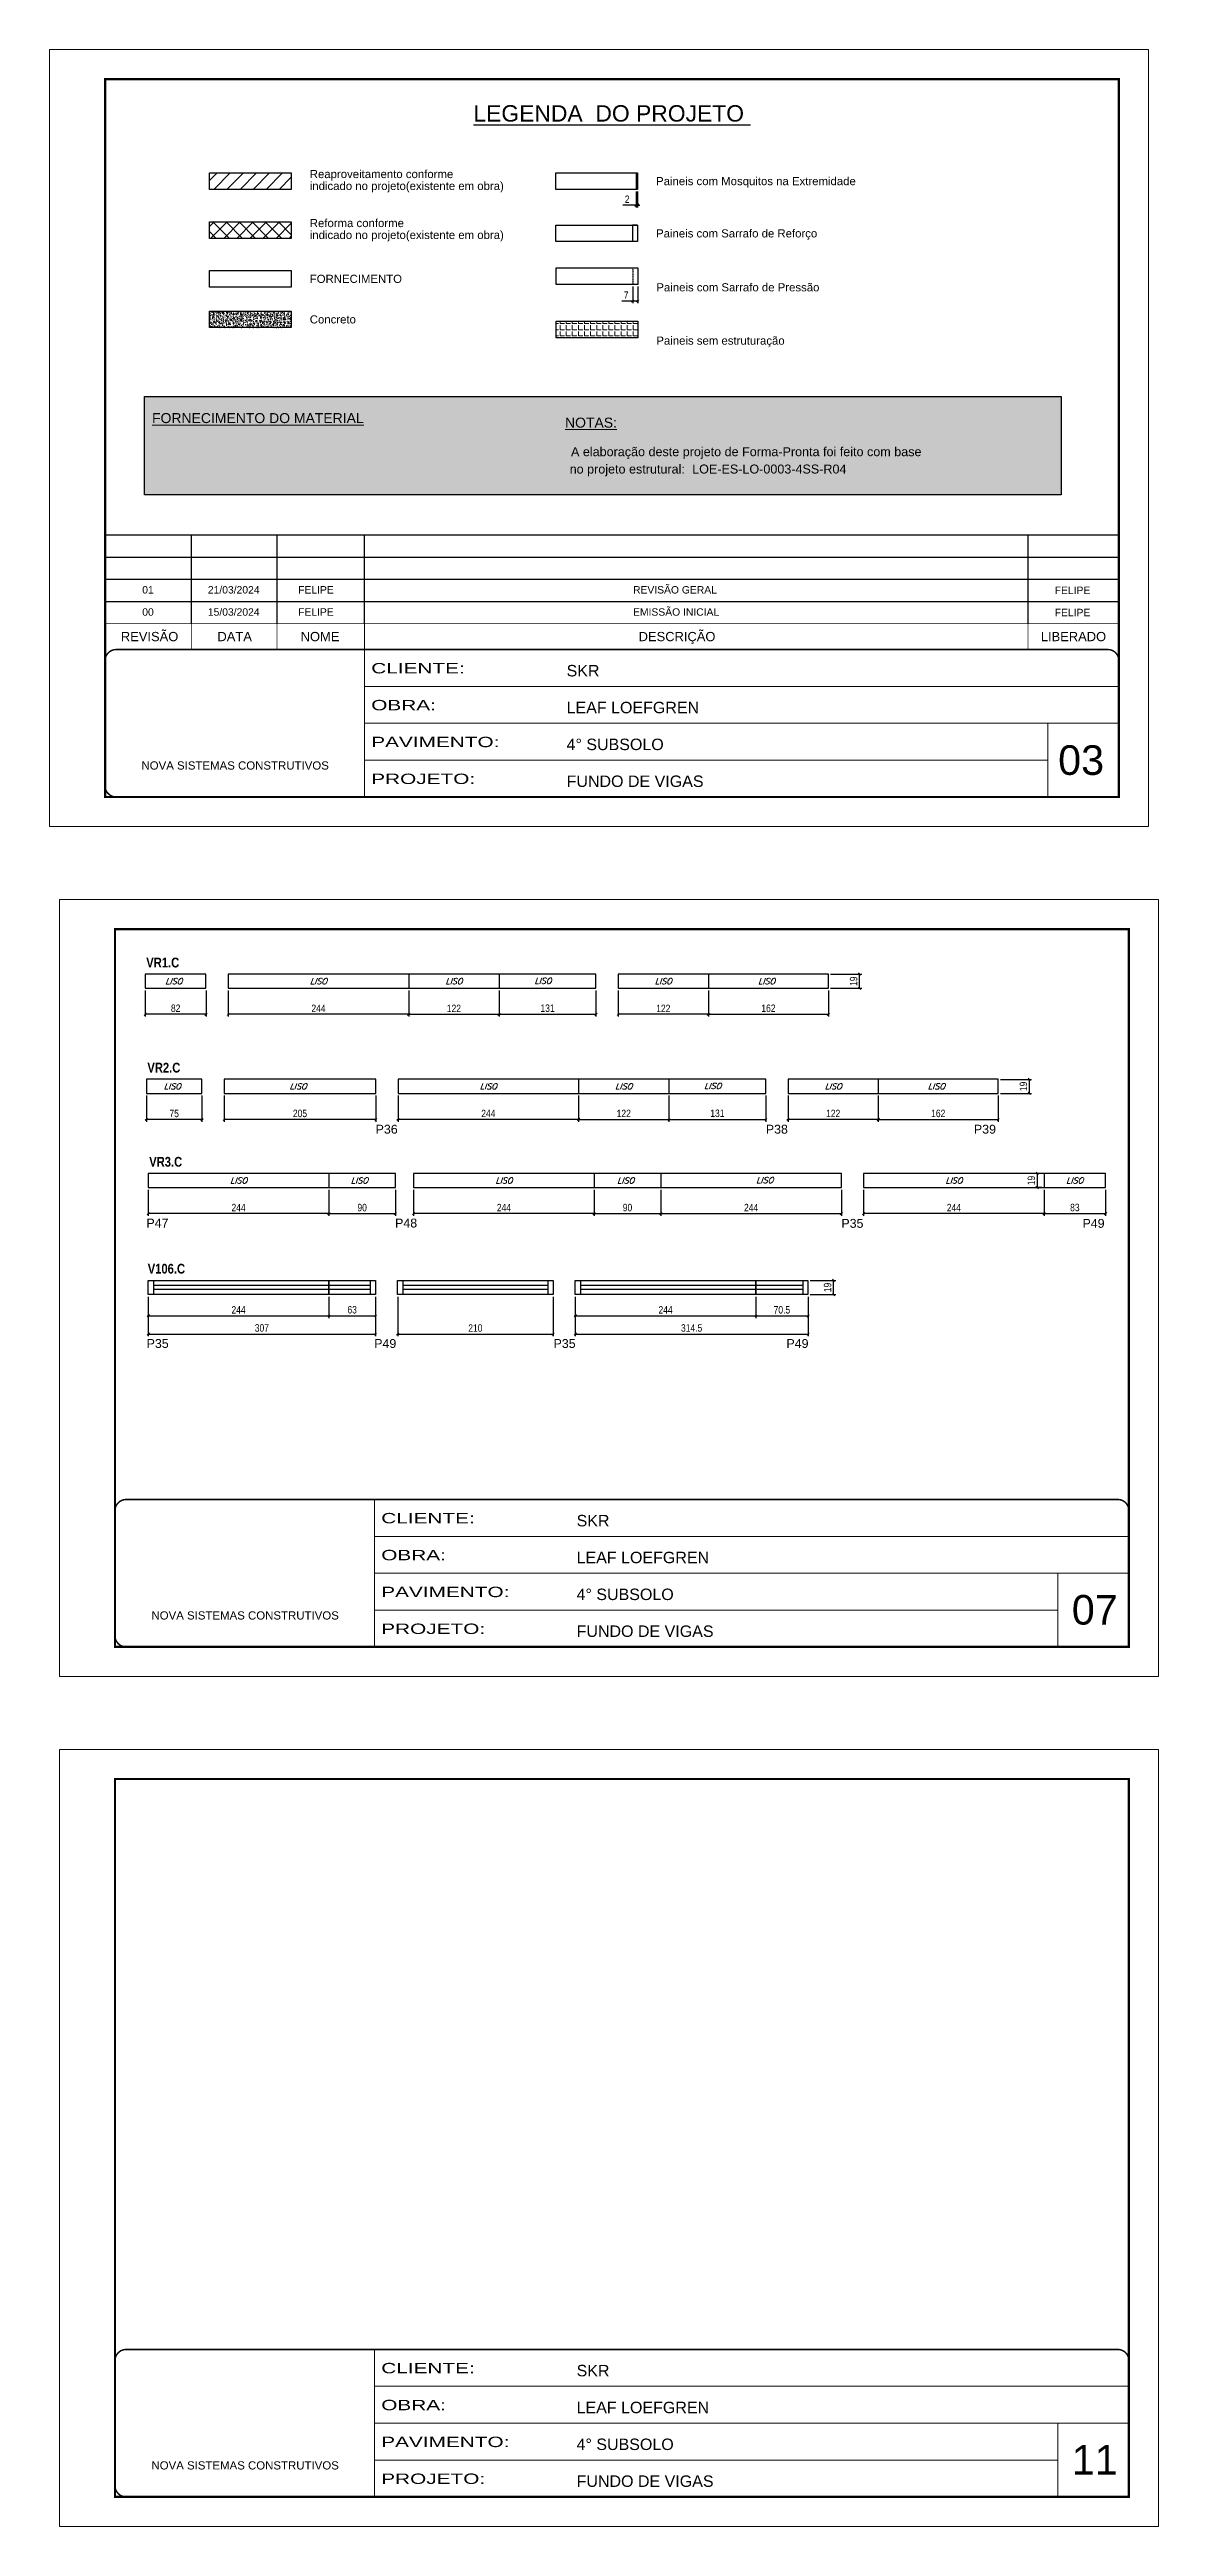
# Model space of a CAD drawing. Header units: millimetres. Extents: x 1959 to 8212, y 239 to 4735.
# Drawn here: x 5129 to 6627, y 1388 to 4735 of the extents above; entities that cross this region are included whole.
import ezdxf
from ezdxf.enums import TextEntityAlignment as Align

# ---------------------------------------------------------------- set-up
doc = ezdxf.new("R2010")
doc.units = ezdxf.units.MM
for name, pattern in [('CONTINUO', [0]), ('DASHED', [0.75, 0.5, -0.25]), ('HIDDEN', [0.375, 0.25, -0.125])]:
    doc.linetypes.add(name, pattern=pattern)
for name, color, linetype in [('5', 5, 'Continuous'), ('COTA', 241, 'Continuous'), ('NOMENCLATURA', 7, 'Continuous'), ('Painéis', 200, 'Continuous'), ('SARR_2.2x7', 40, 'Continuous'), ('texto', 7, 'Continuous')]:
    doc.layers.add(name, color=color, linetype=linetype)
for name, color, linetype, lineweight in [('CARIMBO', 255, 'Continuous', 9), ('Folhas', 255, 'Continuous', 9), ('Hachura', 251, 'Continuous', 9), ('REAPROVEITAMENTO', 251, 'Continuous', 9), ('SARRAFO DE PRESSAO', 251, 'DASHED', 9)]:
    doc.layers.add(name, color=color, linetype=linetype, lineweight=lineweight)
doc.layers.add('Demarcação 2', color=7, linetype='Continuous', lineweight=9, true_color=0xe0e0e0)
doc.styles.add('ARIAL', font='arial.ttf')
doc.styles.add('COTA TECNICA', font='techl___.ttf', dxfattribs={"height": 10})
doc.styles.add('COTA TECNICA-50', font='techl___.ttf', dxfattribs={"height": 10})
doc.styles.add('ROMANS', font='romans.shx')
doc.styles.get("Standard").update_dxf_attribs({"font": 'arial.ttf'})
doc.styles.add('TECNICA', font='techb___.ttf', dxfattribs={"height": 10})
doc.styles.add('Tecnologia', font='')
doc.styles.get('Tecnologia').set_extended_font_data('Forgotten Futurist')
doc.dimstyles.new('COTA PAINEL-50', dxfattribs={"dimtxt": 10, "dimasz": 3, "dimexe": 3, "dimexo": 3, "dimgap": 3, "dimtad": 1, "dimdec": 1, "dimzin": 12, "dimdsep": 46, "dimtxsty": 'COTA TECNICA-50', "dimblk1": 'OBLIQUE', "dimblk2": 'OBLIQUE', "dimsah": 1, "dimcen": 0.9, "dimclrd": 4, "dimclre": 4, "dimclrt": 240, "dimadec": 1, "dimazin": 3, "dimtfac": 1, "dimtdec": 1, "dimtmove": 0, "dimatfit": 3, "dimfxl": 1, "dimtolj": 1, "dimtzin": 12, "dimarcsym": 0})
doc.dimstyles.new('PAINEL', dxfattribs={"dimtxt": 10, "dimasz": 3, "dimexe": 3, "dimexo": 3, "dimgap": 3, "dimtad": 1, "dimdec": 1, "dimzin": 12, "dimdsep": 46, "dimtxsty": 'COTA TECNICA', "dimblk1": 'OBLIQUE', "dimblk2": 'OBLIQUE', "dimsah": 1, "dimcen": 0.9, "dimclrd": 4, "dimclre": 4, "dimclrt": 240, "dimadec": 1, "dimazin": 3, "dimtfac": 1, "dimtdec": 1, "dimtmove": 0, "dimatfit": 3, "dimfxl": 1, "dimtolj": 1, "dimtzin": 12, "dimarcsym": 0})

msp = doc.modelspace()

# ---------------------------------------------------------------- texts
at = {"color": 0, "linetype": 'Continuous', "ltscale": 5, "style": 'ARIAL'}
msp.add_text('%%ULEGENDA  DO PROJETO ', height=22.1184, dxfattribs=at).set_placement((5888.68, 4637.89), align=Align.CENTER)
at = {"style": 'ARIAL'}
for s, p in [('REVISÃO', (5263.95, 3941.96)), ('DESCRIÇÃO', (5976.73, 3941.96)), ('DATA', (5378.93, 3941.96)), ('NOME', (5494.28, 3941.96)), ('LIBERADO', (6512.41, 3941.96))]:
    msp.add_text(s, height=12.5, dxfattribs=at).set_placement(p, align=Align.MIDDLE_CENTER)
at = {"layer": '5', "linetype": 'Continuous'}
for s, p in [('P36', (5569.43, 3270.23)), ('P38', (6096.71, 3270.23)), ('P39', (6377.89, 3270.23)), ('P47', (5259.69, 3143.39)), ('P48', (5595.73, 3143.39)), ('P35', (6198.79, 3142.99)), ('P49', (6524.65, 3142.99)), ('P35', (5259.97, 2980.63)), ('P49', (5567.51, 2980.63)), ('P35', (5809.84, 2980.63)), ('P49', (6124.56, 2980.63))]:
    msp.add_text(s, height=12, rotation=359.99996, dxfattribs=at).set_placement(p)
at = {"layer": 'CARIMBO', "style": 'ARIAL'}
for s, p in [('indicado no projeto(existente em obra)', (5480.43, 4550.9)), ('Reaproveitamento conforme ', (5480.43, 4566.99)), ('Paineis com Mosquitos na Extremidade', (5948.41, 4557.41)), ('indicado no projeto(existente em obra)', (5480.43, 4484.67)), ('Reforma conforme ', (5480.43, 4500.76)), ('Paineis com Sarrafo de Reforço', (5948.41, 4486.81)), ('FORNECIMENTO', (5480.43, 4425.37)), ('Paineis com Sarrafo de Pressão', (5948.77, 4413.92)), ('Concreto', (5480.43, 4370.57)), ('Paineis sem estruturação', (5948.77, 4341.89))]:
    msp.add_text(s, height=11, dxfattribs=at).set_placement(p, align=Align.MIDDLE_LEFT)
at = {"layer": 'CARIMBO', "color": 5, "style": 'ARIAL'}
for s, height, p in [('%%UFORNECIMENTO DO MATERIAL', 13.5, (5267.29, 4230.43)), ('%%UNOTAS:', 13.5, (5825.36, 4224.31)), ('  A elaboração deste projeto de Forma-Pronta foi feito com base', 12.15, (5824.01, 4185.7)), ('  no projeto estrutural:', 12.15, (5822.19, 4162.22))]:
    msp.add_text(s, height=height, dxfattribs=at).set_placement(p)
at = {"layer": 'CARIMBO', "color": 1, "style": 'ARIAL'}
msp.add_text('LOE-ES-LO-0003-4SS-R04', height=12.15, dxfattribs=at).set_placement((5997.18, 4162.26))
at = {"layer": 'CARIMBO', "style": 'ARIAL'}
for s, height, p in [('01', 10, (5254.03, 4000.14)), ('21/03/2024', 10, (5342.68, 4000.14)), ('FELIPE', 10, (5464.72, 4000.14)), ('REVISÃO GERAL', 10, (5917.27, 4000.14)), ('00', 10, (5254.03, 3970.14)), ('15/03/2024', 10, (5342.68, 3970.14)), ('FELIPE', 10, (5464.72, 3970.14)), ('EMISSÃO INICIAL', 10, (5917.27, 3970.14)), ('07', 40, (6510.13, 2606.79)), ('11', 40, (6510.13, 1458.21))]:
    msp.add_text(s, height=height, dxfattribs=at).set_placement(p)
at = {"layer": 'CARIMBO', "color": 7, "style": 'ARIAL'}
msp.add_text('03', height=40, dxfattribs=at).set_placement((6491.68, 3755.02))
at = {"layer": 'CARIMBO', "style": 'ARIAL'}
for p in [(6511.12, 4004.46), (6511.12, 3974.46)]:
    msp.add_attdef('FELIPE', text='', height=10, dxfattribs=at).set_placement(p, align=Align.MIDDLE_CENTER)
at = {"layer": 'NOMENCLATURA', "style": 'TECNICA'}
for s, p in [('VR1.C', (5259.47, 3494.85)), ('VR2.C', (5260.97, 3352.82)), ('VR3.C', (5263.46, 3225.58)), ('V106.C', (5261.46, 3081.11))]:
    msp.add_text(s, height=13.2, dxfattribs=at).set_placement(p)
at = {"layer": 'texto', "color": 2, "char_height": 8, "attachment_point": 5, "style": 'ROMANS'}
for insert in [(5296.69, 3476.16), (5492.19, 3476.16), (5675.19, 3476.15), (5795.47, 3476.67), (5958.19, 3476.15), (6097.69, 3476.2), (5294.69, 3334.13), (5464.69, 3334.13), (5721.69, 3334.13), (5904.69, 3334.12), (6024.97, 3334.64), (6187.69, 3334.12), (6327.19, 3334.17), (5384.18, 3206.88), (5547.48, 3206.93), (5742.78, 3206.9), (5907.28, 3206.88), (6095.28, 3207.4), (6350.78, 3206.88), (6514.08, 3206.93)]:
    msp.add_mtext('{\\Q19;\\C256;LISO}', dxfattribs=dict(at, insert=insert))

# ---------------------------------------------------------------- blocks, each defined once
blk = doc.blocks.new('9999999999')
at = {"color": 30, "linetype": 'CONTINUO'}
for p, q in [((98564.6, 34230.2), (98564.6, 34429.4)), ((98564.6, 34379.6), (99584, 34379.6)), ((98564.6, 34329.8), (99488, 34329.8)), ((99584, 34329.8), (99488, 34329.8)), ((99488, 34329.8), (99488, 34230.2)), ((98564.6, 34280), (99488, 34280))]:
    blk.add_line(p, q, dxfattribs=at)
at = {"color": 30, "linetype": 'CONTINUO', "const_width": 2}
blk.add_lwpolyline([(99584, 34230.2), (99584, 34414.4, 0.414214), (99569, 34429.4), (98229, 34429.4, 0.414214), (98214, 34414.4), (98214, 34245.2, 0.414214), (98229, 34230.2), (99584, 34230.2)], format="xyb", dxfattribs=at)
at = {"layer": 'Folhas'}
blk.add_lwpolyline([(98139, 34190.2), (99624, 34190.2), (99624, 35240.2), (98139, 35240.2)], close=True, dxfattribs=at)
at = {"layer": 'Folhas', "color": 30, "const_width": 3}
blk.add_lwpolyline([(98214, 34230.2), (99584, 34230.2), (99584, 35200.2), (98214, 35200.2)], close=True, dxfattribs=at)
at = {"color": 7, "linetype": 'Continuous', "ltscale": 5, "style": 'ARIAL'}
for s, height, p in [('SKR', 15.48, (98837.7, 34393.1)), ('LEAF LOEFGREN', 15.483, (98837.7, 34343.3)), ('4° SUBSOLO', 15.48, (98837.7, 34293.5)), ('NOVA SISTEMAS CONSTRUTIVOS', 11.059, (98263.2, 34267.2)), ('FUNDO DE VIGAS', 15.483, (98837.7, 34243.7))]:
    blk.add_text(s, height=height, dxfattribs=at).set_placement(p)
at = {"layer": 'Folhas', "color": 7, "style": 'Tecnologia', "width": 1.5}
for s, p in [('CLIENTE:', (98573.7, 34397.2)), ('OBRA:', (98573.7, 34347.3)), ('PAVIMENTO:', (98573.7, 34297.5)), ('PROJETO:', (98573.7, 34247.7))]:
    blk.add_text(s, height=14, dxfattribs=at).set_placement(p)
blk = doc.blocks.new('_Oblique')
at = {"color": 0, "linetype": 'ByBlock', "lineweight": -2}
blk.add_line((-0.5, -0.5), (0.5, 0.5), dxfattribs=at)
blk = doc.blocks.new('*D5')
at = {"layer": 'COTA', "color": 4, "lineweight": -2, "transparency": 16777216}
for p, q in [((5921.4, 4524.9), (5903.3, 4524.9)), ((5921.4, 4543.3), (5921.4, 4521.9)), ((5923.4, 4524.9), (5921.4, 4524.9)), ((5923.4, 4543.3), (5923.4, 4521.9)), ((5923.4, 4524.9), (5926.4, 4524.9))]:
    blk.add_line(p, q, dxfattribs=at)
at = {"layer": 'Defpoints', "color": 0, "transparency": 16777216}
for p in [(5921.4, 4546.3), (5921.4, 4524.9), (5923.4, 4546.3)]:
    blk.add_point(p, dxfattribs=at)
at = {"layer": 'COTA', "color": 4, "lineweight": -2, "transparency": 16777216, "xscale": 3, "yscale": 3, "zscale": 3}
blk.add_blockref('_Oblique', (5921.4, 4524.9), dxfattribs=at)
at = {"layer": 'COTA', "color": 4, "lineweight": -2, "transparency": 16777216, "xscale": 3, "yscale": 3, "zscale": 3, "rotation": 180}
blk.add_blockref('_Oblique', (5923.4, 4524.9), dxfattribs=at)
at = {"layer": 'COTA', "color": 240, "transparency": 16777216, "insert": (5909.3, 4532.9), "char_height": 10, "attachment_point": 5, "style": 'COTA TECNICA'}
blk.add_mtext('\\A1;2', dxfattribs=at)
blk = doc.blocks.new('*D6')
at = {"layer": 'COTA', "color": 4, "lineweight": -2, "transparency": 16777216}
for p, q in [((5916.8, 4395.4), (5902, 4395.4)), ((5916.8, 4414.9), (5916.8, 4392.4)), ((5923.8, 4395.4), (5916.8, 4395.4)), ((5923.8, 4414.9), (5923.8, 4392.4))]:
    blk.add_line(p, q, dxfattribs=at)
at = {"layer": 'Defpoints', "color": 0, "transparency": 16777216}
for p in [(5916.8, 4417.9), (5916.8, 4395.4), (5923.8, 4417.9)]:
    blk.add_point(p, dxfattribs=at)
at = {"layer": 'COTA', "color": 4, "lineweight": -2, "transparency": 16777216, "xscale": 3, "yscale": 3, "zscale": 3, "rotation": 180}
blk.add_blockref('_Oblique', (5916.8, 4395.4), dxfattribs=at)
at = {"layer": 'COTA', "color": 4, "lineweight": -2, "transparency": 16777216, "xscale": 3, "yscale": 3, "zscale": 3}
blk.add_blockref('_Oblique', (5923.8, 4395.4), dxfattribs=at)
at = {"layer": 'COTA', "color": 240, "transparency": 16777216, "insert": (5907.9, 4403.4), "char_height": 10, "attachment_point": 5, "style": 'COTA TECNICA'}
blk.add_mtext('\\A1;7', dxfattribs=at)
blk = doc.blocks.new('*D59')
at = {"layer": 'COTA', "color": 4, "lineweight": -2, "transparency": 16777216}
for p, q in [((5258.2, 3463.7), (5258.2, 3428.5)), ((5340.2, 3463.7), (5340.2, 3428.5)), ((5340.2, 3431.5), (5258.2, 3431.5))]:
    blk.add_line(p, q, dxfattribs=at)
at = {"layer": 'Defpoints', "color": 0, "transparency": 16777216}
for p in [(5258.2, 3466.7), (5340.2, 3466.7), (5258.2, 3431.5)]:
    blk.add_point(p, dxfattribs=at)
at = {"layer": 'COTA', "color": 4, "lineweight": -2, "transparency": 16777216, "xscale": 3, "yscale": 3, "zscale": 3, "rotation": 180}
blk.add_blockref('_Oblique', (5258.2, 3431.5), dxfattribs=at)
at = {"layer": 'COTA', "color": 4, "lineweight": -2, "transparency": 16777216, "xscale": 3, "yscale": 3, "zscale": 3}
blk.add_blockref('_Oblique', (5340.2, 3431.5), dxfattribs=at)
at = {"layer": 'COTA', "color": 240, "transparency": 16777216, "insert": (5299.2, 3439.6), "char_height": 10, "attachment_point": 5, "style": 'COTA TECNICA'}
blk.add_mtext('\\A1;82', dxfattribs=at)
blk = doc.blocks.new('*D57')
at = {"layer": 'COTA', "color": 4, "lineweight": -2, "transparency": 16777216}
for p, q in [((5370.2, 3463.7), (5370.2, 3428.5)), ((5614.2, 3463.7), (5614.2, 3428.5)), ((5614.2, 3431.5), (5370.2, 3431.5))]:
    blk.add_line(p, q, dxfattribs=at)
at = {"layer": 'Defpoints', "color": 0, "transparency": 16777216}
for p in [(5370.2, 3466.7), (5614.2, 3466.7), (5370.2, 3431.5)]:
    blk.add_point(p, dxfattribs=at)
at = {"layer": 'COTA', "color": 4, "lineweight": -2, "transparency": 16777216, "xscale": 3, "yscale": 3, "zscale": 3, "rotation": 180}
blk.add_blockref('_Oblique', (5370.2, 3431.5), dxfattribs=at)
at = {"layer": 'COTA', "color": 4, "lineweight": -2, "transparency": 16777216, "xscale": 3, "yscale": 3, "zscale": 3}
blk.add_blockref('_Oblique', (5614.2, 3431.5), dxfattribs=at)
at = {"layer": 'COTA', "color": 240, "transparency": 16777216, "insert": (5492.2, 3439.5), "char_height": 10, "attachment_point": 5, "style": 'COTA TECNICA'}
blk.add_mtext('\\A1;244', dxfattribs=at)
blk = doc.blocks.new('*D60')
at = {"layer": 'COTA', "color": 4, "lineweight": -2, "transparency": 16777216}
for p, q in [((5614.2, 3463.7), (5614.2, 3428.5)), ((5736.2, 3463.7), (5736.2, 3428.5)), ((5614.2, 3431.5), (5736.2, 3431.5))]:
    blk.add_line(p, q, dxfattribs=at)
at = {"layer": 'Defpoints', "color": 0, "transparency": 16777216}
for p in [(5614.2, 3466.7), (5736.2, 3466.7), (5736.2, 3431.5)]:
    blk.add_point(p, dxfattribs=at)
at = {"layer": 'COTA', "color": 4, "lineweight": -2, "transparency": 16777216, "xscale": 3, "yscale": 3, "zscale": 3, "rotation": 180}
blk.add_blockref('_Oblique', (5614.2, 3431.5), dxfattribs=at)
at = {"layer": 'COTA', "color": 4, "lineweight": -2, "transparency": 16777216, "xscale": 3, "yscale": 3, "zscale": 3}
blk.add_blockref('_Oblique', (5736.2, 3431.5), dxfattribs=at)
at = {"layer": 'COTA', "color": 240, "transparency": 16777216, "insert": (5675.2, 3439.5), "char_height": 10, "attachment_point": 5, "style": 'COTA TECNICA'}
blk.add_mtext('\\A1;122', dxfattribs=at)
blk = doc.blocks.new('*D61')
at = {"layer": 'COTA', "color": 4, "lineweight": -2, "transparency": 16777216}
for p, q in [((5736.2, 3463.7), (5736.2, 3428.5)), ((5867.2, 3463.7), (5867.2, 3428.5)), ((5736.2, 3431.5), (5867.2, 3431.5))]:
    blk.add_line(p, q, dxfattribs=at)
at = {"layer": 'Defpoints', "color": 0, "transparency": 16777216}
for p in [(5736.2, 3466.7), (5867.2, 3466.7), (5867.2, 3431.5)]:
    blk.add_point(p, dxfattribs=at)
at = {"layer": 'COTA', "color": 4, "lineweight": -2, "transparency": 16777216, "xscale": 3, "yscale": 3, "zscale": 3, "rotation": 180}
blk.add_blockref('_Oblique', (5736.2, 3431.5), dxfattribs=at)
at = {"layer": 'COTA', "color": 4, "lineweight": -2, "transparency": 16777216, "xscale": 3, "yscale": 3, "zscale": 3}
blk.add_blockref('_Oblique', (5867.2, 3431.5), dxfattribs=at)
at = {"layer": 'COTA', "color": 240, "transparency": 16777216, "insert": (5801.7, 3439.7), "char_height": 10, "attachment_point": 5, "style": 'COTA TECNICA'}
blk.add_mtext('\\A1;131', dxfattribs=at)
blk = doc.blocks.new('*D58')
at = {"layer": 'COTA', "color": 4, "lineweight": -2, "transparency": 16777216}
for p, q in [((5897.2, 3463.7), (5897.2, 3428.5)), ((6019.2, 3463.7), (6019.2, 3428.5)), ((6019.2, 3431.5), (5897.2, 3431.5))]:
    blk.add_line(p, q, dxfattribs=at)
at = {"layer": 'Defpoints', "color": 0, "transparency": 16777216}
for p in [(5897.2, 3466.7), (6019.2, 3466.7), (5897.2, 3431.5)]:
    blk.add_point(p, dxfattribs=at)
at = {"layer": 'COTA', "color": 4, "lineweight": -2, "transparency": 16777216, "xscale": 3, "yscale": 3, "zscale": 3, "rotation": 180}
blk.add_blockref('_Oblique', (5897.2, 3431.5), dxfattribs=at)
at = {"layer": 'COTA', "color": 4, "lineweight": -2, "transparency": 16777216, "xscale": 3, "yscale": 3, "zscale": 3}
blk.add_blockref('_Oblique', (6019.2, 3431.5), dxfattribs=at)
at = {"layer": 'COTA', "color": 240, "transparency": 16777216, "insert": (5958.2, 3439.5), "char_height": 10, "attachment_point": 5, "style": 'COTA TECNICA'}
blk.add_mtext('\\A1;122', dxfattribs=at)
blk = doc.blocks.new('*D62')
at = {"layer": 'COTA', "color": 4, "lineweight": -2, "transparency": 16777216}
for p, q in [((6019.2, 3463.7), (6019.2, 3428.5)), ((6181.2, 3463.7), (6181.2, 3428.5)), ((6019.2, 3431.5), (6181.2, 3431.5))]:
    blk.add_line(p, q, dxfattribs=at)
at = {"layer": 'Defpoints', "color": 0, "transparency": 16777216}
for p in [(6019.2, 3466.7), (6181.2, 3466.7), (6181.2, 3431.5)]:
    blk.add_point(p, dxfattribs=at)
at = {"layer": 'COTA', "color": 4, "lineweight": -2, "transparency": 16777216, "xscale": 3, "yscale": 3, "zscale": 3, "rotation": 180}
blk.add_blockref('_Oblique', (6019.2, 3431.5), dxfattribs=at)
at = {"layer": 'COTA', "color": 4, "lineweight": -2, "transparency": 16777216, "xscale": 3, "yscale": 3, "zscale": 3}
blk.add_blockref('_Oblique', (6181.2, 3431.5), dxfattribs=at)
at = {"layer": 'COTA', "color": 240, "transparency": 16777216, "insert": (6100.2, 3439.6), "char_height": 10, "attachment_point": 5, "style": 'COTA TECNICA'}
blk.add_mtext('\\A1;162', dxfattribs=at)
blk = doc.blocks.new('*D63')
at = {"layer": 'COTA', "color": 4, "lineweight": -2, "transparency": 16777216}
for p, q in [((6184.2, 3485.7), (6226.4, 3485.7)), ((6223.4, 3466.7), (6223.4, 3485.7)), ((6184.2, 3466.7), (6226.4, 3466.7))]:
    blk.add_line(p, q, dxfattribs=at)
at = {"layer": 'Defpoints', "color": 0, "transparency": 16777216}
for p in [(6181.2, 3485.7), (6223.4, 3485.7), (6181.2, 3466.7)]:
    blk.add_point(p, dxfattribs=at)
at = {"layer": 'COTA', "color": 4, "lineweight": -2, "transparency": 16777216, "xscale": 3, "yscale": 3, "zscale": 3}
for p, rotation in [((6223.4, 3485.7), 90), ((6223.4, 3466.7), 270)]:
    blk.add_blockref('_Oblique', p, dxfattribs=dict(at, rotation=rotation))
at = {"layer": 'COTA', "color": 240, "transparency": 16777216, "insert": (6215.3, 3476.2), "char_height": 10, "attachment_point": 5, "rotation": 90, "style": 'COTA TECNICA'}
blk.add_mtext('\\A1;19', dxfattribs=at)
blk = doc.blocks.new('*D66')
at = {"layer": 'COTA', "color": 4, "lineweight": -2, "transparency": 16777216}
for p, q in [((5259.7, 3321.6), (5259.7, 3286.4)), ((5334.7, 3321.6), (5334.7, 3286.4)), ((5334.7, 3289.4), (5259.7, 3289.4))]:
    blk.add_line(p, q, dxfattribs=at)
at = {"layer": 'Defpoints', "color": 0, "transparency": 16777216}
for p in [(5259.7, 3324.6), (5334.7, 3324.6), (5259.7, 3289.4)]:
    blk.add_point(p, dxfattribs=at)
at = {"layer": 'COTA', "color": 4, "lineweight": -2, "transparency": 16777216, "xscale": 3, "yscale": 3, "zscale": 3, "rotation": 180}
blk.add_blockref('_Oblique', (5259.7, 3289.4), dxfattribs=at)
at = {"layer": 'COTA', "color": 4, "lineweight": -2, "transparency": 16777216, "xscale": 3, "yscale": 3, "zscale": 3}
blk.add_blockref('_Oblique', (5334.7, 3289.4), dxfattribs=at)
at = {"layer": 'COTA', "color": 240, "transparency": 16777216, "insert": (5297.2, 3297.5), "char_height": 10, "attachment_point": 5, "style": 'COTA TECNICA'}
blk.add_mtext('\\A1;75', dxfattribs=at)
blk = doc.blocks.new('*D67')
at = {"layer": 'COTA', "color": 4, "lineweight": -2, "transparency": 16777216}
for p, q in [((5364.7, 3321.6), (5364.7, 3286.4)), ((5569.7, 3321.6), (5569.7, 3286.4)), ((5569.7, 3289.4), (5364.7, 3289.4))]:
    blk.add_line(p, q, dxfattribs=at)
at = {"layer": 'Defpoints', "color": 0, "transparency": 16777216}
for p in [(5364.7, 3324.6), (5569.7, 3324.6), (5364.7, 3289.4)]:
    blk.add_point(p, dxfattribs=at)
at = {"layer": 'COTA', "color": 4, "lineweight": -2, "transparency": 16777216, "xscale": 3, "yscale": 3, "zscale": 3, "rotation": 180}
blk.add_blockref('_Oblique', (5364.7, 3289.4), dxfattribs=at)
at = {"layer": 'COTA', "color": 4, "lineweight": -2, "transparency": 16777216, "xscale": 3, "yscale": 3, "zscale": 3}
blk.add_blockref('_Oblique', (5569.7, 3289.4), dxfattribs=at)
at = {"layer": 'COTA', "color": 240, "transparency": 16777216, "insert": (5467.2, 3297.5), "char_height": 10, "attachment_point": 5, "style": 'COTA TECNICA'}
blk.add_mtext('\\A1;205', dxfattribs=at)
blk = doc.blocks.new('*D64')
at = {"layer": 'COTA', "color": 4, "lineweight": -2, "transparency": 16777216}
for p, q in [((5599.7, 3321.6), (5599.7, 3286.4)), ((5843.7, 3321.6), (5843.7, 3286.4)), ((5843.7, 3289.4), (5599.7, 3289.4))]:
    blk.add_line(p, q, dxfattribs=at)
at = {"layer": 'Defpoints', "color": 0, "transparency": 16777216}
for p in [(5599.7, 3324.6), (5843.7, 3324.6), (5599.7, 3289.4)]:
    blk.add_point(p, dxfattribs=at)
at = {"layer": 'COTA', "color": 4, "lineweight": -2, "transparency": 16777216, "xscale": 3, "yscale": 3, "zscale": 3, "rotation": 180}
blk.add_blockref('_Oblique', (5599.7, 3289.4), dxfattribs=at)
at = {"layer": 'COTA', "color": 4, "lineweight": -2, "transparency": 16777216, "xscale": 3, "yscale": 3, "zscale": 3}
blk.add_blockref('_Oblique', (5843.7, 3289.4), dxfattribs=at)
at = {"layer": 'COTA', "color": 240, "transparency": 16777216, "insert": (5721.7, 3297.5), "char_height": 10, "attachment_point": 5, "style": 'COTA TECNICA'}
blk.add_mtext('\\A1;244', dxfattribs=at)
blk = doc.blocks.new('*D68')
at = {"layer": 'COTA', "color": 4, "lineweight": -2, "transparency": 16777216}
for p, q in [((5843.7, 3321.6), (5843.7, 3286.4)), ((5965.7, 3321.6), (5965.7, 3286.4)), ((5843.7, 3289.4), (5965.7, 3289.4))]:
    blk.add_line(p, q, dxfattribs=at)
at = {"layer": 'Defpoints', "color": 0, "transparency": 16777216}
for p in [(5843.7, 3324.6), (5965.7, 3324.6), (5965.7, 3289.4)]:
    blk.add_point(p, dxfattribs=at)
at = {"layer": 'COTA', "color": 4, "lineweight": -2, "transparency": 16777216, "xscale": 3, "yscale": 3, "zscale": 3, "rotation": 180}
blk.add_blockref('_Oblique', (5843.7, 3289.4), dxfattribs=at)
at = {"layer": 'COTA', "color": 4, "lineweight": -2, "transparency": 16777216, "xscale": 3, "yscale": 3, "zscale": 3}
blk.add_blockref('_Oblique', (5965.7, 3289.4), dxfattribs=at)
at = {"layer": 'COTA', "color": 240, "transparency": 16777216, "insert": (5904.7, 3297.5), "char_height": 10, "attachment_point": 5, "style": 'COTA TECNICA'}
blk.add_mtext('\\A1;122', dxfattribs=at)
blk = doc.blocks.new('*D69')
at = {"layer": 'COTA', "color": 4, "lineweight": -2, "transparency": 16777216}
for p, q in [((5965.7, 3321.6), (5965.7, 3286.4)), ((6096.7, 3321.6), (6096.7, 3286.4)), ((5965.7, 3289.4), (6096.7, 3289.4))]:
    blk.add_line(p, q, dxfattribs=at)
at = {"layer": 'Defpoints', "color": 0, "transparency": 16777216}
for p in [(5965.7, 3324.6), (6096.7, 3324.6), (6096.7, 3289.4)]:
    blk.add_point(p, dxfattribs=at)
at = {"layer": 'COTA', "color": 4, "lineweight": -2, "transparency": 16777216, "xscale": 3, "yscale": 3, "zscale": 3, "rotation": 180}
blk.add_blockref('_Oblique', (5965.7, 3289.4), dxfattribs=at)
at = {"layer": 'COTA', "color": 4, "lineweight": -2, "transparency": 16777216, "xscale": 3, "yscale": 3, "zscale": 3}
blk.add_blockref('_Oblique', (6096.7, 3289.4), dxfattribs=at)
at = {"layer": 'COTA', "color": 240, "transparency": 16777216, "insert": (6031.2, 3297.7), "char_height": 10, "attachment_point": 5, "style": 'COTA TECNICA'}
blk.add_mtext('\\A1;131', dxfattribs=at)
blk = doc.blocks.new('*D65')
at = {"layer": 'COTA', "color": 4, "lineweight": -2, "transparency": 16777216}
for p, q in [((6126.7, 3321.6), (6126.7, 3286.4)), ((6248.7, 3321.6), (6248.7, 3286.4)), ((6248.7, 3289.4), (6126.7, 3289.4))]:
    blk.add_line(p, q, dxfattribs=at)
at = {"layer": 'Defpoints', "color": 0, "transparency": 16777216}
for p in [(6126.7, 3324.6), (6248.7, 3324.6), (6126.7, 3289.4)]:
    blk.add_point(p, dxfattribs=at)
at = {"layer": 'COTA', "color": 4, "lineweight": -2, "transparency": 16777216, "xscale": 3, "yscale": 3, "zscale": 3, "rotation": 180}
blk.add_blockref('_Oblique', (6126.7, 3289.4), dxfattribs=at)
at = {"layer": 'COTA', "color": 4, "lineweight": -2, "transparency": 16777216, "xscale": 3, "yscale": 3, "zscale": 3}
blk.add_blockref('_Oblique', (6248.7, 3289.4), dxfattribs=at)
at = {"layer": 'COTA', "color": 240, "transparency": 16777216, "insert": (6187.7, 3297.5), "char_height": 10, "attachment_point": 5, "style": 'COTA TECNICA'}
blk.add_mtext('\\A1;122', dxfattribs=at)
blk = doc.blocks.new('*D70')
at = {"layer": 'COTA', "color": 4, "lineweight": -2, "transparency": 16777216}
for p, q in [((6248.7, 3321.6), (6248.7, 3286.4)), ((6410.7, 3321.6), (6410.7, 3286.4)), ((6248.7, 3289.4), (6410.7, 3289.4))]:
    blk.add_line(p, q, dxfattribs=at)
at = {"layer": 'Defpoints', "color": 0, "transparency": 16777216}
for p in [(6248.7, 3324.6), (6410.7, 3324.6), (6410.7, 3289.4)]:
    blk.add_point(p, dxfattribs=at)
at = {"layer": 'COTA', "color": 4, "lineweight": -2, "transparency": 16777216, "xscale": 3, "yscale": 3, "zscale": 3, "rotation": 180}
blk.add_blockref('_Oblique', (6248.7, 3289.4), dxfattribs=at)
at = {"layer": 'COTA', "color": 4, "lineweight": -2, "transparency": 16777216, "xscale": 3, "yscale": 3, "zscale": 3}
blk.add_blockref('_Oblique', (6410.7, 3289.4), dxfattribs=at)
at = {"layer": 'COTA', "color": 240, "transparency": 16777216, "insert": (6329.7, 3297.5), "char_height": 10, "attachment_point": 5, "style": 'COTA TECNICA'}
blk.add_mtext('\\A1;162', dxfattribs=at)
blk = doc.blocks.new('*D71')
at = {"layer": 'COTA', "color": 4, "lineweight": -2, "transparency": 16777216}
for p, q in [((6413.7, 3343.6), (6455.9, 3343.6)), ((6413.7, 3324.6), (6455.9, 3324.6)), ((6452.9, 3324.6), (6452.9, 3343.6))]:
    blk.add_line(p, q, dxfattribs=at)
at = {"layer": 'Defpoints', "color": 0, "transparency": 16777216}
for p in [(6410.7, 3343.6), (6410.7, 3324.6), (6452.9, 3343.6)]:
    blk.add_point(p, dxfattribs=at)
at = {"layer": 'COTA', "color": 4, "lineweight": -2, "transparency": 16777216, "xscale": 3, "yscale": 3, "zscale": 3}
for p, rotation in [((6452.9, 3343.6), 90), ((6452.9, 3324.6), 270)]:
    blk.add_blockref('_Oblique', p, dxfattribs=dict(at, rotation=rotation))
at = {"layer": 'COTA', "color": 240, "transparency": 16777216, "insert": (6444.8, 3334.1), "char_height": 10, "attachment_point": 5, "rotation": 90, "style": 'COTA TECNICA'}
blk.add_mtext('\\A1;19', dxfattribs=at)
blk = doc.blocks.new('*D72')
at = {"layer": 'COTA', "color": 4, "lineweight": -2, "transparency": 16777216}
for p, q in [((5262.2, 3194.4), (5262.2, 3159.2)), ((5506.2, 3194.4), (5506.2, 3159.2)), ((5506.2, 3162.2), (5262.2, 3162.2))]:
    blk.add_line(p, q, dxfattribs=at)
at = {"layer": 'Defpoints', "color": 0, "transparency": 16777216}
for p in [(5262.2, 3197.4), (5506.2, 3197.4), (5262.2, 3162.2)]:
    blk.add_point(p, dxfattribs=at)
at = {"layer": 'COTA', "color": 4, "lineweight": -2, "transparency": 16777216, "xscale": 3, "yscale": 3, "zscale": 3, "rotation": 180}
blk.add_blockref('_Oblique', (5262.2, 3162.2), dxfattribs=at)
at = {"layer": 'COTA', "color": 4, "lineweight": -2, "transparency": 16777216, "xscale": 3, "yscale": 3, "zscale": 3}
blk.add_blockref('_Oblique', (5506.2, 3162.2), dxfattribs=at)
at = {"layer": 'COTA', "color": 240, "transparency": 16777216, "insert": (5384.2, 3170.3), "char_height": 10, "attachment_point": 5, "style": 'COTA TECNICA'}
blk.add_mtext('\\A1;244', dxfattribs=at)
blk = doc.blocks.new('*D75')
at = {"layer": 'COTA', "color": 4, "lineweight": -2, "transparency": 16777216}
for p, q in [((5506.2, 3194.4), (5506.2, 3159.2)), ((5596.2, 3194.4), (5596.2, 3159.2)), ((5506.2, 3162.2), (5596.2, 3162.2))]:
    blk.add_line(p, q, dxfattribs=at)
at = {"layer": 'Defpoints', "color": 0, "transparency": 16777216}
for p in [(5506.2, 3197.4), (5596.2, 3197.4), (5596.2, 3162.2)]:
    blk.add_point(p, dxfattribs=at)
at = {"layer": 'COTA', "color": 4, "lineweight": -2, "transparency": 16777216, "xscale": 3, "yscale": 3, "zscale": 3, "rotation": 180}
blk.add_blockref('_Oblique', (5506.2, 3162.2), dxfattribs=at)
at = {"layer": 'COTA', "color": 4, "lineweight": -2, "transparency": 16777216, "xscale": 3, "yscale": 3, "zscale": 3}
blk.add_blockref('_Oblique', (5596.2, 3162.2), dxfattribs=at)
at = {"layer": 'COTA', "color": 240, "transparency": 16777216, "insert": (5551.2, 3170.3), "char_height": 10, "attachment_point": 5, "style": 'COTA TECNICA'}
blk.add_mtext('\\A1;90', dxfattribs=at)
blk = doc.blocks.new('*D73')
at = {"layer": 'COTA', "color": 4, "lineweight": -2, "transparency": 16777216}
for p, q in [((5620.8, 3194.4), (5620.8, 3159.2)), ((5864.8, 3194.4), (5864.8, 3159.2)), ((5864.8, 3162.2), (5620.8, 3162.2))]:
    blk.add_line(p, q, dxfattribs=at)
at = {"layer": 'Defpoints', "color": 0, "transparency": 16777216}
for p in [(5620.8, 3197.4), (5864.8, 3197.4), (5620.8, 3162.2)]:
    blk.add_point(p, dxfattribs=at)
at = {"layer": 'COTA', "color": 4, "lineweight": -2, "transparency": 16777216, "xscale": 3, "yscale": 3, "zscale": 3, "rotation": 180}
blk.add_blockref('_Oblique', (5620.8, 3162.2), dxfattribs=at)
at = {"layer": 'COTA', "color": 4, "lineweight": -2, "transparency": 16777216, "xscale": 3, "yscale": 3, "zscale": 3}
blk.add_blockref('_Oblique', (5864.8, 3162.2), dxfattribs=at)
at = {"layer": 'COTA', "color": 240, "transparency": 16777216, "insert": (5742.8, 3170.3), "char_height": 10, "attachment_point": 5, "style": 'COTA TECNICA'}
blk.add_mtext('\\A1;244', dxfattribs=at)
blk = doc.blocks.new('*D76')
at = {"layer": 'COTA', "color": 4, "lineweight": -2, "transparency": 16777216}
for p, q in [((5864.8, 3194.4), (5864.8, 3159.2)), ((5954.8, 3194.4), (5954.8, 3159.2)), ((5864.8, 3162.2), (5954.8, 3162.2))]:
    blk.add_line(p, q, dxfattribs=at)
at = {"layer": 'Defpoints', "color": 0, "transparency": 16777216}
for p in [(5864.8, 3197.4), (5954.8, 3197.4), (5954.8, 3162.2)]:
    blk.add_point(p, dxfattribs=at)
at = {"layer": 'COTA', "color": 4, "lineweight": -2, "transparency": 16777216, "xscale": 3, "yscale": 3, "zscale": 3, "rotation": 180}
blk.add_blockref('_Oblique', (5864.8, 3162.2), dxfattribs=at)
at = {"layer": 'COTA', "color": 4, "lineweight": -2, "transparency": 16777216, "xscale": 3, "yscale": 3, "zscale": 3}
blk.add_blockref('_Oblique', (5954.8, 3162.2), dxfattribs=at)
at = {"layer": 'COTA', "color": 240, "transparency": 16777216, "insert": (5909.8, 3170.3), "char_height": 10, "attachment_point": 5, "style": 'COTA TECNICA'}
blk.add_mtext('\\A1;90', dxfattribs=at)
blk = doc.blocks.new('*D77')
at = {"layer": 'COTA', "color": 4, "lineweight": -2, "transparency": 16777216}
for p, q in [((5954.8, 3194.4), (5954.8, 3159.2)), ((6198.8, 3194.4), (6198.8, 3159.2)), ((5954.8, 3162.2), (6198.8, 3162.2))]:
    blk.add_line(p, q, dxfattribs=at)
at = {"layer": 'Defpoints', "color": 0, "transparency": 16777216}
for p in [(5954.8, 3197.4), (6198.8, 3197.4), (6198.8, 3162.2)]:
    blk.add_point(p, dxfattribs=at)
at = {"layer": 'COTA', "color": 4, "lineweight": -2, "transparency": 16777216, "xscale": 3, "yscale": 3, "zscale": 3, "rotation": 180}
blk.add_blockref('_Oblique', (5954.8, 3162.2), dxfattribs=at)
at = {"layer": 'COTA', "color": 4, "lineweight": -2, "transparency": 16777216, "xscale": 3, "yscale": 3, "zscale": 3}
blk.add_blockref('_Oblique', (6198.8, 3162.2), dxfattribs=at)
at = {"layer": 'COTA', "color": 240, "transparency": 16777216, "insert": (6076.8, 3170.3), "char_height": 10, "attachment_point": 5, "style": 'COTA TECNICA'}
blk.add_mtext('\\A1;244', dxfattribs=at)
blk = doc.blocks.new('*D74')
at = {"layer": 'COTA', "color": 4, "lineweight": -2, "transparency": 16777216}
for p, q in [((6228.8, 3194.4), (6228.8, 3159.2)), ((6472.8, 3194.4), (6472.8, 3159.2)), ((6472.8, 3162.2), (6228.8, 3162.2))]:
    blk.add_line(p, q, dxfattribs=at)
at = {"layer": 'Defpoints', "color": 0, "transparency": 16777216}
for p in [(6228.8, 3197.4), (6472.8, 3197.4), (6228.8, 3162.2)]:
    blk.add_point(p, dxfattribs=at)
at = {"layer": 'COTA', "color": 4, "lineweight": -2, "transparency": 16777216, "xscale": 3, "yscale": 3, "zscale": 3, "rotation": 180}
blk.add_blockref('_Oblique', (6228.8, 3162.2), dxfattribs=at)
at = {"layer": 'COTA', "color": 4, "lineweight": -2, "transparency": 16777216, "xscale": 3, "yscale": 3, "zscale": 3}
blk.add_blockref('_Oblique', (6472.8, 3162.2), dxfattribs=at)
at = {"layer": 'COTA', "color": 240, "transparency": 16777216, "insert": (6350.8, 3170.3), "char_height": 10, "attachment_point": 5, "style": 'COTA TECNICA'}
blk.add_mtext('\\A1;244', dxfattribs=at)
blk = doc.blocks.new('*D78')
at = {"layer": 'COTA', "color": 4, "lineweight": -2, "transparency": 16777216}
for p, q in [((6472.8, 3194.4), (6472.8, 3159.2)), ((6555.8, 3194.4), (6555.8, 3159.2)), ((6472.8, 3162.2), (6555.8, 3162.2))]:
    blk.add_line(p, q, dxfattribs=at)
at = {"layer": 'Defpoints', "color": 0, "transparency": 16777216}
for p in [(6472.8, 3197.4), (6555.8, 3197.4), (6555.8, 3162.2)]:
    blk.add_point(p, dxfattribs=at)
at = {"layer": 'COTA', "color": 4, "lineweight": -2, "transparency": 16777216, "xscale": 3, "yscale": 3, "zscale": 3, "rotation": 180}
blk.add_blockref('_Oblique', (6472.8, 3162.2), dxfattribs=at)
at = {"layer": 'COTA', "color": 4, "lineweight": -2, "transparency": 16777216, "xscale": 3, "yscale": 3, "zscale": 3}
blk.add_blockref('_Oblique', (6555.8, 3162.2), dxfattribs=at)
at = {"layer": 'COTA', "color": 240, "transparency": 16777216, "insert": (6514.3, 3170.4), "char_height": 10, "attachment_point": 5, "style": 'COTA TECNICA'}
blk.add_mtext('\\A1;83', dxfattribs=at)
blk = doc.blocks.new('*D79')
at = {"layer": 'COTA', "color": 4, "lineweight": -2, "transparency": 16777216}
for p, q in [((6469.8, 3216.4), (6460.6, 3216.4)), ((6463.6, 3197.4), (6463.6, 3216.4)), ((6469.8, 3197.4), (6460.6, 3197.4))]:
    blk.add_line(p, q, dxfattribs=at)
at = {"layer": 'Defpoints', "color": 0, "transparency": 16777216}
for p in [(6463.6, 3216.4), (6472.8, 3216.4), (6472.8, 3197.4)]:
    blk.add_point(p, dxfattribs=at)
at = {"layer": 'COTA', "color": 4, "lineweight": -2, "transparency": 16777216, "xscale": 3, "yscale": 3, "zscale": 3}
for p, rotation in [((6463.6, 3216.4), 90), ((6463.6, 3197.4), 270)]:
    blk.add_blockref('_Oblique', p, dxfattribs=dict(at, rotation=rotation))
at = {"layer": 'COTA', "color": 240, "transparency": 16777216, "insert": (6455.5, 3206.9), "char_height": 10, "attachment_point": 5, "rotation": 90, "style": 'COTA TECNICA'}
blk.add_mtext('\\A1;19', dxfattribs=at)
blk = doc.blocks.new('*D93')
at = {"layer": 'COTA', "color": 4, "linetype": 'ByBlock', "lineweight": -2, "transparency": 16777216}
for p, q in [((5599.2, 3049.9), (5599.2, 2996.4)), ((5809.2, 3049.9), (5809.2, 2996.4)), ((5599.2, 2999.4), (5809.2, 2999.4))]:
    blk.add_line(p, q, dxfattribs=at)
at = {"layer": 'Defpoints', "color": 0, "linetype": 'ByBlock', "transparency": 16777216}
for p in [(5599.2, 3052.9), (5809.2, 3052.9), (5809.2, 2999.4)]:
    blk.add_point(p, dxfattribs=at)
at = {"layer": 'COTA', "color": 4, "linetype": 'ByBlock', "lineweight": -2, "transparency": 16777216, "xscale": 3, "yscale": 3, "zscale": 3, "rotation": 180}
blk.add_blockref('_Oblique', (5599.2, 2999.4), dxfattribs=at)
at = {"layer": 'COTA', "color": 4, "linetype": 'ByBlock', "lineweight": -2, "transparency": 16777216, "xscale": 3, "yscale": 3, "zscale": 3}
blk.add_blockref('_Oblique', (5809.2, 2999.4), dxfattribs=at)
at = {"layer": 'COTA', "color": 240, "linetype": 'ByBlock', "transparency": 16777216, "insert": (5704.2, 3007.5), "char_height": 10, "attachment_point": 5, "style": 'COTA TECNICA-50'}
blk.add_mtext('\\A1;210', dxfattribs=at)
blk = doc.blocks.new('*D94')
at = {"layer": 'COTA', "color": 4, "linetype": 'ByBlock', "lineweight": -2, "transparency": 16777216}
for p, q in [((5839.2, 3049.9), (5839.2, 3021)), ((6083.2, 3049.9), (6083.2, 3021)), ((5839.2, 3024), (6083.2, 3024))]:
    blk.add_line(p, q, dxfattribs=at)
at = {"layer": 'Defpoints', "color": 0, "linetype": 'ByBlock', "transparency": 16777216}
for p in [(5839.2, 3052.9), (6083.2, 3052.9), (6083.2, 3024)]:
    blk.add_point(p, dxfattribs=at)
at = {"layer": 'COTA', "color": 4, "linetype": 'ByBlock', "lineweight": -2, "transparency": 16777216, "xscale": 3, "yscale": 3, "zscale": 3, "rotation": 180}
blk.add_blockref('_Oblique', (5839.2, 3024), dxfattribs=at)
at = {"layer": 'COTA', "color": 4, "linetype": 'ByBlock', "lineweight": -2, "transparency": 16777216, "xscale": 3, "yscale": 3, "zscale": 3}
blk.add_blockref('_Oblique', (6083.2, 3024), dxfattribs=at)
at = {"layer": 'COTA', "color": 240, "linetype": 'ByBlock', "transparency": 16777216, "insert": (5961.2, 3032.1), "char_height": 10, "attachment_point": 5, "style": 'COTA TECNICA-50'}
blk.add_mtext('\\A1;244', dxfattribs=at)
blk = doc.blocks.new('*D95')
at = {"layer": 'COTA', "color": 4, "linetype": 'ByBlock', "lineweight": -2, "transparency": 16777216}
for p, q in [((6083.2, 3049.9), (6083.2, 3021)), ((6153.7, 3049.9), (6153.7, 3021)), ((6083.2, 3024), (6153.7, 3024))]:
    blk.add_line(p, q, dxfattribs=at)
at = {"layer": 'Defpoints', "color": 0, "linetype": 'ByBlock', "transparency": 16777216}
for p in [(6083.2, 3052.9), (6153.7, 3052.9), (6153.7, 3024)]:
    blk.add_point(p, dxfattribs=at)
at = {"layer": 'COTA', "color": 4, "linetype": 'ByBlock', "lineweight": -2, "transparency": 16777216, "xscale": 3, "yscale": 3, "zscale": 3, "rotation": 180}
blk.add_blockref('_Oblique', (6083.2, 3024), dxfattribs=at)
at = {"layer": 'COTA', "color": 4, "linetype": 'ByBlock', "lineweight": -2, "transparency": 16777216, "xscale": 3, "yscale": 3, "zscale": 3}
blk.add_blockref('_Oblique', (6153.7, 3024), dxfattribs=at)
at = {"layer": 'COTA', "color": 240, "linetype": 'ByBlock', "transparency": 16777216, "insert": (6118.4, 3032.1), "char_height": 10, "attachment_point": 5, "style": 'COTA TECNICA-50'}
blk.add_mtext('\\A1;70.5', dxfattribs=at)
blk = doc.blocks.new('*D98')
at = {"layer": 'COTA', "color": 4, "lineweight": -2, "transparency": 16777216}
for p, q in [((5839.2, 3049.9), (5839.2, 2996.4)), ((6153.7, 3049.9), (6153.7, 2996.4)), ((5839.2, 2999.4), (6153.7, 2999.4))]:
    blk.add_line(p, q, dxfattribs=at)
at = {"layer": 'Defpoints', "color": 0, "transparency": 16777216}
for p in [(5839.2, 3052.9), (6153.7, 3052.9), (6153.7, 2999.4)]:
    blk.add_point(p, dxfattribs=at)
at = {"layer": 'COTA', "color": 4, "lineweight": -2, "transparency": 16777216, "xscale": 3, "yscale": 3, "zscale": 3, "rotation": 180}
blk.add_blockref('_Oblique', (5839.2, 2999.4), dxfattribs=at)
at = {"layer": 'COTA', "color": 4, "lineweight": -2, "transparency": 16777216, "xscale": 3, "yscale": 3, "zscale": 3}
blk.add_blockref('_Oblique', (6153.7, 2999.4), dxfattribs=at)
at = {"layer": 'COTA', "color": 240, "transparency": 16777216, "insert": (5996.4, 3007.6), "char_height": 10, "attachment_point": 5, "style": 'COTA TECNICA'}
blk.add_mtext('\\A1;314.5', dxfattribs=at)
blk = doc.blocks.new('*D99')
at = {"layer": 'COTA', "color": 4, "lineweight": -2, "transparency": 16777216}
for p, q in [((6156.7, 3071.9), (6191.3, 3071.9)), ((6156.7, 3052.9), (6191.3, 3052.9)), ((6188.3, 3052.9), (6188.3, 3071.9))]:
    blk.add_line(p, q, dxfattribs=at)
at = {"layer": 'Defpoints', "color": 0, "transparency": 16777216}
for p in [(6153.7, 3071.9), (6153.7, 3052.9), (6188.3, 3071.9)]:
    blk.add_point(p, dxfattribs=at)
at = {"layer": 'COTA', "color": 4, "lineweight": -2, "transparency": 16777216, "xscale": 3, "yscale": 3, "zscale": 3}
for p, rotation in [((6188.3, 3071.9), 90), ((6188.3, 3052.9), 270)]:
    blk.add_blockref('_Oblique', p, dxfattribs=dict(at, rotation=rotation))
at = {"layer": 'COTA', "color": 240, "transparency": 16777216, "insert": (6180.2, 3062.4), "char_height": 10, "attachment_point": 5, "rotation": 90, "style": 'COTA TECNICA'}
blk.add_mtext('\\A1;19', dxfattribs=at)
blk = doc.blocks.new('*D96')
at = {"layer": 'COTA', "color": 4, "linetype": 'ByBlock', "lineweight": -2, "transparency": 16777216}
for p, q in [((5262.2, 3049.9), (5262.2, 3021)), ((5506.2, 3049.9), (5506.2, 3021)), ((5262.2, 3024), (5506.2, 3024))]:
    blk.add_line(p, q, dxfattribs=at)
at = {"layer": 'Defpoints', "color": 0, "linetype": 'ByBlock', "transparency": 16777216}
for p in [(5262.2, 3052.9), (5506.2, 3052.9), (5506.2, 3024)]:
    blk.add_point(p, dxfattribs=at)
at = {"layer": 'COTA', "color": 4, "linetype": 'ByBlock', "lineweight": -2, "transparency": 16777216, "xscale": 3, "yscale": 3, "zscale": 3, "rotation": 180}
blk.add_blockref('_Oblique', (5262.2, 3024), dxfattribs=at)
at = {"layer": 'COTA', "color": 4, "linetype": 'ByBlock', "lineweight": -2, "transparency": 16777216, "xscale": 3, "yscale": 3, "zscale": 3}
blk.add_blockref('_Oblique', (5506.2, 3024), dxfattribs=at)
at = {"layer": 'COTA', "color": 240, "linetype": 'ByBlock', "transparency": 16777216, "insert": (5384.2, 3032.1), "char_height": 10, "attachment_point": 5, "style": 'COTA TECNICA-50'}
blk.add_mtext('\\A1;244', dxfattribs=at)
blk = doc.blocks.new('*D97')
at = {"layer": 'COTA', "color": 4, "linetype": 'ByBlock', "lineweight": -2, "transparency": 16777216}
for p, q in [((5506.2, 3049.9), (5506.2, 3021)), ((5569.2, 3049.9), (5569.2, 3021)), ((5506.2, 3024), (5569.2, 3024))]:
    blk.add_line(p, q, dxfattribs=at)
at = {"layer": 'Defpoints', "color": 0, "linetype": 'ByBlock', "transparency": 16777216}
for p in [(5506.2, 3052.9), (5569.2, 3052.9), (5569.2, 3024)]:
    blk.add_point(p, dxfattribs=at)
at = {"layer": 'COTA', "color": 4, "linetype": 'ByBlock', "lineweight": -2, "transparency": 16777216, "xscale": 3, "yscale": 3, "zscale": 3, "rotation": 180}
blk.add_blockref('_Oblique', (5506.2, 3024), dxfattribs=at)
at = {"layer": 'COTA', "color": 4, "linetype": 'ByBlock', "lineweight": -2, "transparency": 16777216, "xscale": 3, "yscale": 3, "zscale": 3}
blk.add_blockref('_Oblique', (5569.2, 3024), dxfattribs=at)
at = {"layer": 'COTA', "color": 240, "linetype": 'ByBlock', "transparency": 16777216, "insert": (5537.7, 3032.2), "char_height": 10, "attachment_point": 5, "style": 'COTA TECNICA-50'}
blk.add_mtext('\\A1;63', dxfattribs=at)
blk = doc.blocks.new('*D100')
at = {"layer": 'COTA', "color": 4, "lineweight": -2, "transparency": 16777216}
for p, q in [((5262.2, 3049.9), (5262.2, 2996.4)), ((5569.2, 3049.9), (5569.2, 2996.4)), ((5262.2, 2999.4), (5569.2, 2999.4))]:
    blk.add_line(p, q, dxfattribs=at)
at = {"layer": 'Defpoints', "color": 0, "transparency": 16777216}
for p in [(5262.2, 3052.9), (5569.2, 3052.9), (5569.2, 2999.4)]:
    blk.add_point(p, dxfattribs=at)
at = {"layer": 'COTA', "color": 4, "lineweight": -2, "transparency": 16777216, "xscale": 3, "yscale": 3, "zscale": 3, "rotation": 180}
blk.add_blockref('_Oblique', (5262.2, 2999.4), dxfattribs=at)
at = {"layer": 'COTA', "color": 4, "lineweight": -2, "transparency": 16777216, "xscale": 3, "yscale": 3, "zscale": 3}
blk.add_blockref('_Oblique', (5569.2, 2999.4), dxfattribs=at)
at = {"layer": 'COTA', "color": 240, "transparency": 16777216, "insert": (5415.7, 3007.6), "char_height": 10, "attachment_point": 5, "style": 'COTA TECNICA'}
blk.add_mtext('\\A1;307', dxfattribs=at)

# ---------------------------------------------------------------- dimensions: what is measured, and where the dimension line sits
at = {"layer": 'COTA'}
for base, p1, p2, picture, middle in [((5921.41, 4524.87), (5923.41, 4546.29), (5921.41, 4546.29), '*D5', (5909.35, 4532.87)), ((5916.77, 4395.37), (5923.77, 4417.86), (5916.77, 4417.86), '*D6', (5907.9, 4403.45)), ((5258.19, 3431.47), (5340.19, 3466.66), (5258.19, 3466.66), '*D59', (5299.19, 3439.56)), ((5370.19, 3431.47), (5614.19, 3466.66), (5370.19, 3466.66), '*D57', (5492.19, 3439.54)), ((5736.19, 3431.47), (5614.19, 3466.66), (5736.19, 3466.66), '*D60', (5675.19, 3439.52)), ((5867.19, 3431.47), (5736.19, 3466.66), (5867.19, 3466.66), '*D61', (5801.69, 3439.68)), ((5897.19, 3431.47), (6019.19, 3466.66), (5897.19, 3466.66), '*D58', (5958.19, 3439.52)), ((6181.19, 3431.47), (6019.19, 3466.66), (6181.19, 3466.66), '*D62', (6100.19, 3439.57)), ((5259.69, 3289.44), (5334.69, 3324.63), (5259.69, 3324.63), '*D66', (5297.19, 3297.54)), ((5364.69, 3289.44), (5569.69, 3324.63), (5364.69, 3324.63), '*D67', (5467.19, 3297.54)), ((5599.69, 3289.44), (5843.69, 3324.63), (5599.69, 3324.63), '*D64', (5721.69, 3297.51)), ((5965.69, 3289.44), (5843.69, 3324.63), (5965.69, 3324.63), '*D68', (5904.69, 3297.49)), ((6096.69, 3289.44), (5965.69, 3324.63), (6096.69, 3324.63), '*D69', (6031.19, 3297.65)), ((6126.69, 3289.44), (6248.69, 3324.63), (6126.69, 3324.63), '*D65', (6187.69, 3297.49)), ((6410.69, 3289.44), (6248.69, 3324.63), (6410.69, 3324.63), '*D70', (6329.69, 3297.54)), ((5262.18, 3162.2), (5506.18, 3197.4), (5262.18, 3197.4), '*D72', (5384.18, 3170.27)), ((5596.18, 3162.2), (5506.18, 3197.4), (5596.18, 3197.4), '*D75', (5551.18, 3170.33)), ((5620.78, 3162.2), (5864.78, 3197.4), (5620.78, 3197.4), '*D73', (5742.78, 3170.27)), ((5954.78, 3162.2), (5864.78, 3197.4), (5954.78, 3197.4), '*D76', (5909.78, 3170.33)), ((6198.78, 3162.2), (5954.78, 3197.4), (6198.78, 3197.4), '*D77', (6076.78, 3170.27)), ((6228.78, 3162.2), (6472.78, 3197.4), (6228.78, 3197.4), '*D74', (6350.78, 3170.27)), ((6555.78, 3162.2), (6472.78, 3197.4), (6555.78, 3197.4), '*D78', (6514.28, 3170.44)), ((5569.18, 2999.41), (5262.18, 3052.92), (5569.18, 3052.92), '*D100', (5415.68, 3007.63)), ((6153.68, 2999.41), (5839.18, 3052.92), (6153.68, 3052.92), '*D98', (5996.43, 3007.63))]:
    dim = msp.add_linear_dim(base=base, p1=p1, p2=p2, dimstyle='PAINEL', dxfattribs=at)
    dim.commit()
    dim.dimension.update_dxf_attribs({"geometry": picture, "text_midpoint": middle})
for base, p1, p2, picture, middle in [((6223.35, 3485.66), (6181.19, 3466.66), (6181.19, 3485.66), '*D63', (6215.27, 3476.16)), ((6452.85, 3343.63), (6410.69, 3324.63), (6410.69, 3343.63), '*D71', (6444.77, 3334.13)), ((6463.62, 3216.4), (6472.78, 3197.4), (6472.78, 3216.4), '*D79', (6455.53, 3206.9)), ((6188.31, 3071.92), (6153.68, 3052.92), (6153.68, 3071.92), '*D99', (6180.22, 3062.42))]:
    dim = msp.add_linear_dim(base=base, p1=p1, p2=p2, angle=90, dimstyle='PAINEL', dxfattribs=at)
    dim.commit()
    dim.dimension.update_dxf_attribs({"geometry": picture, "text_midpoint": middle})
at = {"layer": 'COTA', "color": 1, "linetype": 'ByBlock'}
for base, p1, p2, picture, middle in [((5506.18, 3023.99), (5262.18, 3052.92), (5506.18, 3052.92), '*D96', (5384.18, 3032.07)), ((5569.18, 3023.99), (5506.18, 3052.92), (5569.18, 3052.92), '*D97', (5537.68, 3032.21)), ((5809.18, 2999.41), (5599.18, 3052.92), (5809.18, 3052.92), '*D93', (5704.18, 3007.51)), ((6083.18, 3023.99), (5839.18, 3052.92), (6083.18, 3052.92), '*D94', (5961.18, 3032.07)), ((6153.68, 3023.99), (6083.18, 3052.92), (6153.68, 3052.92), '*D95', (6118.43, 3032.1))]:
    dim = msp.add_linear_dim(base=base, p1=p1, p2=p2, dimstyle='COTA PAINEL-50', override={"dimarcsym": 1}, dxfattribs=at)
    dim.commit()
    dim.dimension.update_dxf_attribs({"geometry": picture, "text_midpoint": middle})

# ---------------------------------------------------------------- hatches: boundary and pattern name
at = {"layer": 'COTA', "linetype": 'Continuous', "ltscale": 200}
h = msp.add_hatch(dxfattribs=at)
h.set_pattern_fill('AR-CONC', color=256, scale=0.9)
h.set_pattern_definition([(50, (-98477.8803, -30474.8864), (6.45534164, -0.56476921), [0.675, -7.425]), (355, (-98477.88, -30474.8864), (-1.248762, 6.7697292), [0.54, -5.94]), (100.4514445, (-98477.3423, -30474.9335), (5.20657962, 6.20495992), [0.57366173, -6.310279]), (46.1842, (-98477.88, -30473.0864), (9.605172, -1.4896735), [1.0125, -11.1375]), (96.6356355, (-98477.08, -30473.211), (8.4119575, 8.7670674), [0.8604931, -9.4654238]), (351.184164, (-98477.88, -30473.086), (8.4119575, 8.7670674), [0.81, -8.91]), (21, (-98476.9803, -30473.5364), (5.37216347, -3.62357002), [0.675, -7.425]), (326, (-98476.98, -30473.5364), (2.189838, 6.5263504), [0.54, -5.94]), (71.451445, (-98476.5326, -30473.8384), (7.5620014, 2.90278038), [0.5736617, -6.310279]), (37.5, (-98477.8803, -30474.8864), (0.1094387, 2.996044684), [0, -5.868, 0, -6.03, 0, -5.9625]), (7.5, (-98477.8803, -30474.8864), (2.36762584, 3.54970541), [0, -3.438, 0, -5.733, 0, -2.2725]), (327.5, (-98479.8873, -30474.8864), (4.804401926, -0.202993846), [0, -2.25, 0, -7.02, 0, -9.315]), (317.5, (-98480.7873, -30474.8864), (5.24867552, 0.90094484), [0, -2.925, 0, -4.662, 0, -6.615])])
h.paths.add_polyline_path([(5455.43, 4359.44), (5455.43, 4381.7), (5344.87, 4381.7), (5344.87, 4359.44)])
at = {"layer": 'Demarcação 2'}
h = msp.add_hatch(color=8, dxfattribs=at)
h.set_gradient(color1=(112, 112, 112), one_color=1, tint=1, name='SPHERICAL')
h.paths.add_polyline_path([(5256.94, 4266.3), (6495.88, 4266.3), (6495.88, 4133.29), (5256.94, 4133.29)])
at = {"layer": 'Hachura'}
h = msp.add_hatch(dxfattribs=at)
h.set_pattern_fill('ANGLE', color=256, scale=30)
h.set_pattern_definition([(0, (-98477.88, -30474.8864), (0, 8.25), [6, -2.25]), (90, (-98477.88, -30474.8864), (-8.25, 5e-16), [6, -2.25])])
h.paths.add_polyline_path([(5923.77, 4345.83), (5923.77, 4368.08), (5813.2, 4368.08), (5813.2, 4345.83)])
at = {"layer": 'REAPROVEITAMENTO'}
h = msp.add_hatch(dxfattribs=at)
h.set_pattern_fill('ANSI31', color=256, scale=100, style=0)
h.set_pattern_definition([(45, (6395.145, 7747.326), (-8.838835, 8.838835), [])])
h.paths.add_polyline_path([(5344.87, 4568.54), (5344.87, 4546.29), (5455.43, 4546.29), (5455.43, 4568.54)])
h = msp.add_hatch(dxfattribs=at)
h.set_pattern_fill('ANSI37', color=256, scale=100, style=0)
h.set_pattern_definition([(45, (-94510.872, -30270.41), (-8.8388348, 8.8388348), []), (135, (-94510.872, -30270.41), (-8.8388348, -8.8388348), [])])
h.paths.add_polyline_path([(5344.87, 4502.3), (5344.87, 4480.05), (5455.43, 4480.05), (5455.43, 4502.3)])

# ---------------------------------------------------------------- linework, layer by layer
at = {"color": 30}
for p, q in [((5203.77, 4079.46), (6573.77, 4079.46)), ((5320.53, 3959.46), (5320.53, 4079.46)), ((5436.19, 3959.46), (5436.19, 4079.46)), ((5554.35, 3959.46), (5554.35, 4079.46)), ((6451.11, 3959.46), (6451.11, 4079.46)), ((5203.77, 4049.46), (6573.77, 4049.46)), ((5203.77, 4019.46), (6573.77, 4019.46)), ((5203.77, 3989.46), (6573.77, 3989.46))]:
    msp.add_line(p, q, dxfattribs=at)
msp.add_lwpolyline([(5256.94, 4266.3), (6495.88, 4266.3), (6495.88, 4133.29), (5256.94, 4133.29)], close=True, dxfattribs=at)
at = {"color": 30, "const_width": 1}
for points in [[(5203.77, 3959.46), (6573.77, 3959.46)], [(5320.53, 3959.46), (5320.53, 3924.46)], [(5436.19, 3959.46), (5436.19, 3924.46)], [(5554.35, 3959.46), (5554.35, 3924.46)], [(6451.11, 3959.46), (6451.11, 3924.46)]]:
    msp.add_lwpolyline(points, dxfattribs=at)
at = {"layer": 'COTA', "linetype": 'Continuous', "ltscale": 200}
msp.add_lwpolyline([(5344.87, 4381.7), (5455.43, 4381.7), (5455.43, 4359.44), (5344.87, 4359.44)], close=True, dxfattribs=at)
at = {"layer": 'Painéis', "linetype": 'Continuous'}
msp.add_line((5921.41, 4568.54), (5921.41, 4546.29), dxfattribs=at)
at = {"layer": 'Painéis', "linetype": 'ByBlock'}
for p, q in [((5867.19, 3485.66), (5370.19, 3485.66)), ((5370.19, 3485.66), (5370.19, 3466.66)), ((5614.19, 3485.66), (5614.19, 3466.66)), ((5736.19, 3485.66), (5736.19, 3466.66)), ((5867.19, 3466.66), (5867.19, 3485.66)), ((6181.19, 3485.66), (5897.19, 3485.66)), ((5897.19, 3485.66), (5897.19, 3466.66)), ((6019.19, 3485.66), (6019.19, 3466.66)), ((6181.19, 3466.66), (6181.19, 3485.66)), ((5370.19, 3466.66), (5867.19, 3466.66)), ((5897.19, 3466.66), (6181.19, 3466.66)), ((6096.69, 3343.63), (5599.69, 3343.63)), ((5599.69, 3343.63), (5599.69, 3324.63)), ((5599.69, 3324.63), (6096.69, 3324.63)), ((5843.69, 3343.63), (5843.69, 3324.63)), ((5965.69, 3343.63), (5965.69, 3324.63)), ((6096.69, 3324.63), (6096.69, 3343.63)), ((6410.69, 3343.63), (6126.69, 3343.63)), ((6126.69, 3343.63), (6126.69, 3324.63)), ((6126.69, 3324.63), (6410.69, 3324.63)), ((6248.69, 3343.63), (6248.69, 3324.63)), ((6410.69, 3324.63), (6410.69, 3343.63)), ((5596.18, 3216.4), (5262.18, 3216.4)), ((5262.18, 3216.4), (5262.18, 3197.4)), ((5506.18, 3216.4), (5506.18, 3197.4)), ((5596.18, 3197.4), (5596.18, 3216.4)), ((6198.78, 3216.4), (5620.78, 3216.4)), ((5620.78, 3216.4), (5620.78, 3197.4)), ((5864.78, 3216.4), (5864.78, 3197.4)), ((5954.78, 3216.4), (5954.78, 3197.4)), ((6198.78, 3197.4), (6198.78, 3216.4)), ((6555.78, 3216.4), (6228.78, 3216.4)), ((6228.78, 3216.4), (6228.78, 3197.4)), ((6472.78, 3216.4), (6472.78, 3197.4)), ((6555.78, 3197.4), (6555.78, 3216.4)), ((5262.18, 3197.4), (5596.18, 3197.4)), ((5620.78, 3197.4), (6198.78, 3197.4)), ((6228.78, 3197.4), (6555.78, 3197.4))]:
    msp.add_line(p, q, dxfattribs=at)
at = {"layer": 'Painéis', "linetype": 'Continuous'}
for points in [[(5344.87, 4568.54), (5455.43, 4568.54), (5455.43, 4546.29), (5344.87, 4546.29)], [(5812.84, 4568.54), (5923.41, 4568.54), (5923.41, 4546.29), (5812.84, 4546.29)], [(5344.87, 4502.3), (5455.43, 4502.3), (5455.43, 4480.05), (5344.87, 4480.05)], [(5812.84, 4497.94), (5923.41, 4497.94), (5923.41, 4475.69), (5812.84, 4475.69)], [(5344.87, 4436.5), (5455.43, 4436.5), (5455.43, 4414.25), (5344.87, 4414.25)], [(5813.2, 4440.11), (5923.77, 4440.11), (5923.77, 4417.86), (5813.2, 4417.86)], [(5813.2, 4368.08), (5923.77, 4368.08), (5923.77, 4345.83), (5813.2, 4345.83)]]:
    msp.add_lwpolyline(points, close=True, dxfattribs=at)
at = {"layer": 'Painéis', "linetype": 'ByBlock'}
for points in [[(5258.19, 3466.66), (5340.19, 3466.66), (5340.19, 3485.66), (5258.19, 3485.66)], [(5259.69, 3324.63), (5334.69, 3324.63), (5334.69, 3343.63), (5259.69, 3343.63)], [(5364.69, 3324.63), (5569.69, 3324.63), (5569.69, 3343.63), (5364.69, 3343.63)]]:
    msp.add_lwpolyline(points, close=True, dxfattribs=at)
at = {"layer": 'Painéis'}
for points in [[(5506.18, 3052.92), (5262.18, 3052.92), (5262.18, 3071.92), (5506.18, 3071.92)], [(5506.18, 3071.92), (5569.18, 3071.92), (5569.18, 3052.92), (5506.18, 3052.92)], [(5809.18, 3052.92), (5599.18, 3052.92), (5599.18, 3071.92), (5809.18, 3071.92)], [(6083.18, 3052.92), (5839.18, 3052.92), (5839.18, 3071.92), (6083.18, 3071.92)], [(6083.18, 3071.92), (6153.68, 3071.92), (6153.68, 3052.92), (6083.18, 3052.92)]]:
    msp.add_lwpolyline(points, close=True, dxfattribs=at)
at = {"layer": 'SARR_2.2x7', "linetype": 'Continuous'}
for p, q in [((5923.41, 4497.94), (5916.41, 4497.94)), ((5923.41, 4475.69), (5916.41, 4475.69)), ((5269.18, 3071.92), (5269.18, 3052.92)), ((5562.18, 3064.92), (5269.18, 3064.92)), ((5269.18, 3059.92), (5562.18, 3059.92)), ((5562.18, 3071.92), (5562.18, 3052.92)), ((5606.18, 3071.92), (5606.18, 3052.92)), ((5802.18, 3064.92), (5606.18, 3064.92)), ((5606.18, 3059.92), (5802.18, 3059.92)), ((5802.18, 3071.92), (5802.18, 3052.92)), ((5846.18, 3071.92), (5846.18, 3052.92)), ((6146.68, 3064.92), (5846.18, 3064.92)), ((5846.18, 3059.92), (6146.68, 3059.92)), ((6146.68, 3071.92), (6146.68, 3052.92))]:
    msp.add_line(p, q, dxfattribs=at)
at = {"layer": 'SARR_2.2x7'}
for p, q in [((5916.41, 4497.94), (5916.41, 4475.69)), ((5923.41, 4497.94), (5923.41, 4475.69))]:
    msp.add_line(p, q, dxfattribs=at)
at = {"layer": 'SARR_2.2x7', "linetype": 'HIDDEN'}
msp.add_line((5916.77, 4440.11), (5916.77, 4417.86), dxfattribs=at)

# ---------------------------------------------------------------- block references
at = {"layer": 'SARRAFO DE PRESSAO', "color": 6, "linetype": 'ByBlock'}
for p in [(-93010.21, -30504.99), (-92996.71, -31653.56), (-92996.71, -32802.14)]:
    msp.add_blockref('9999999999', p, dxfattribs=at)

msp.set_redraw_order([(e.dxf.handle, doc.entitydb.next_handle()) for e in msp.query("TEXT MTEXT ATTDEF DIMENSION ARC_DIMENSION")])  # texts and dimensions are drawn at this point

doc.saveas('drawing.dxf')
